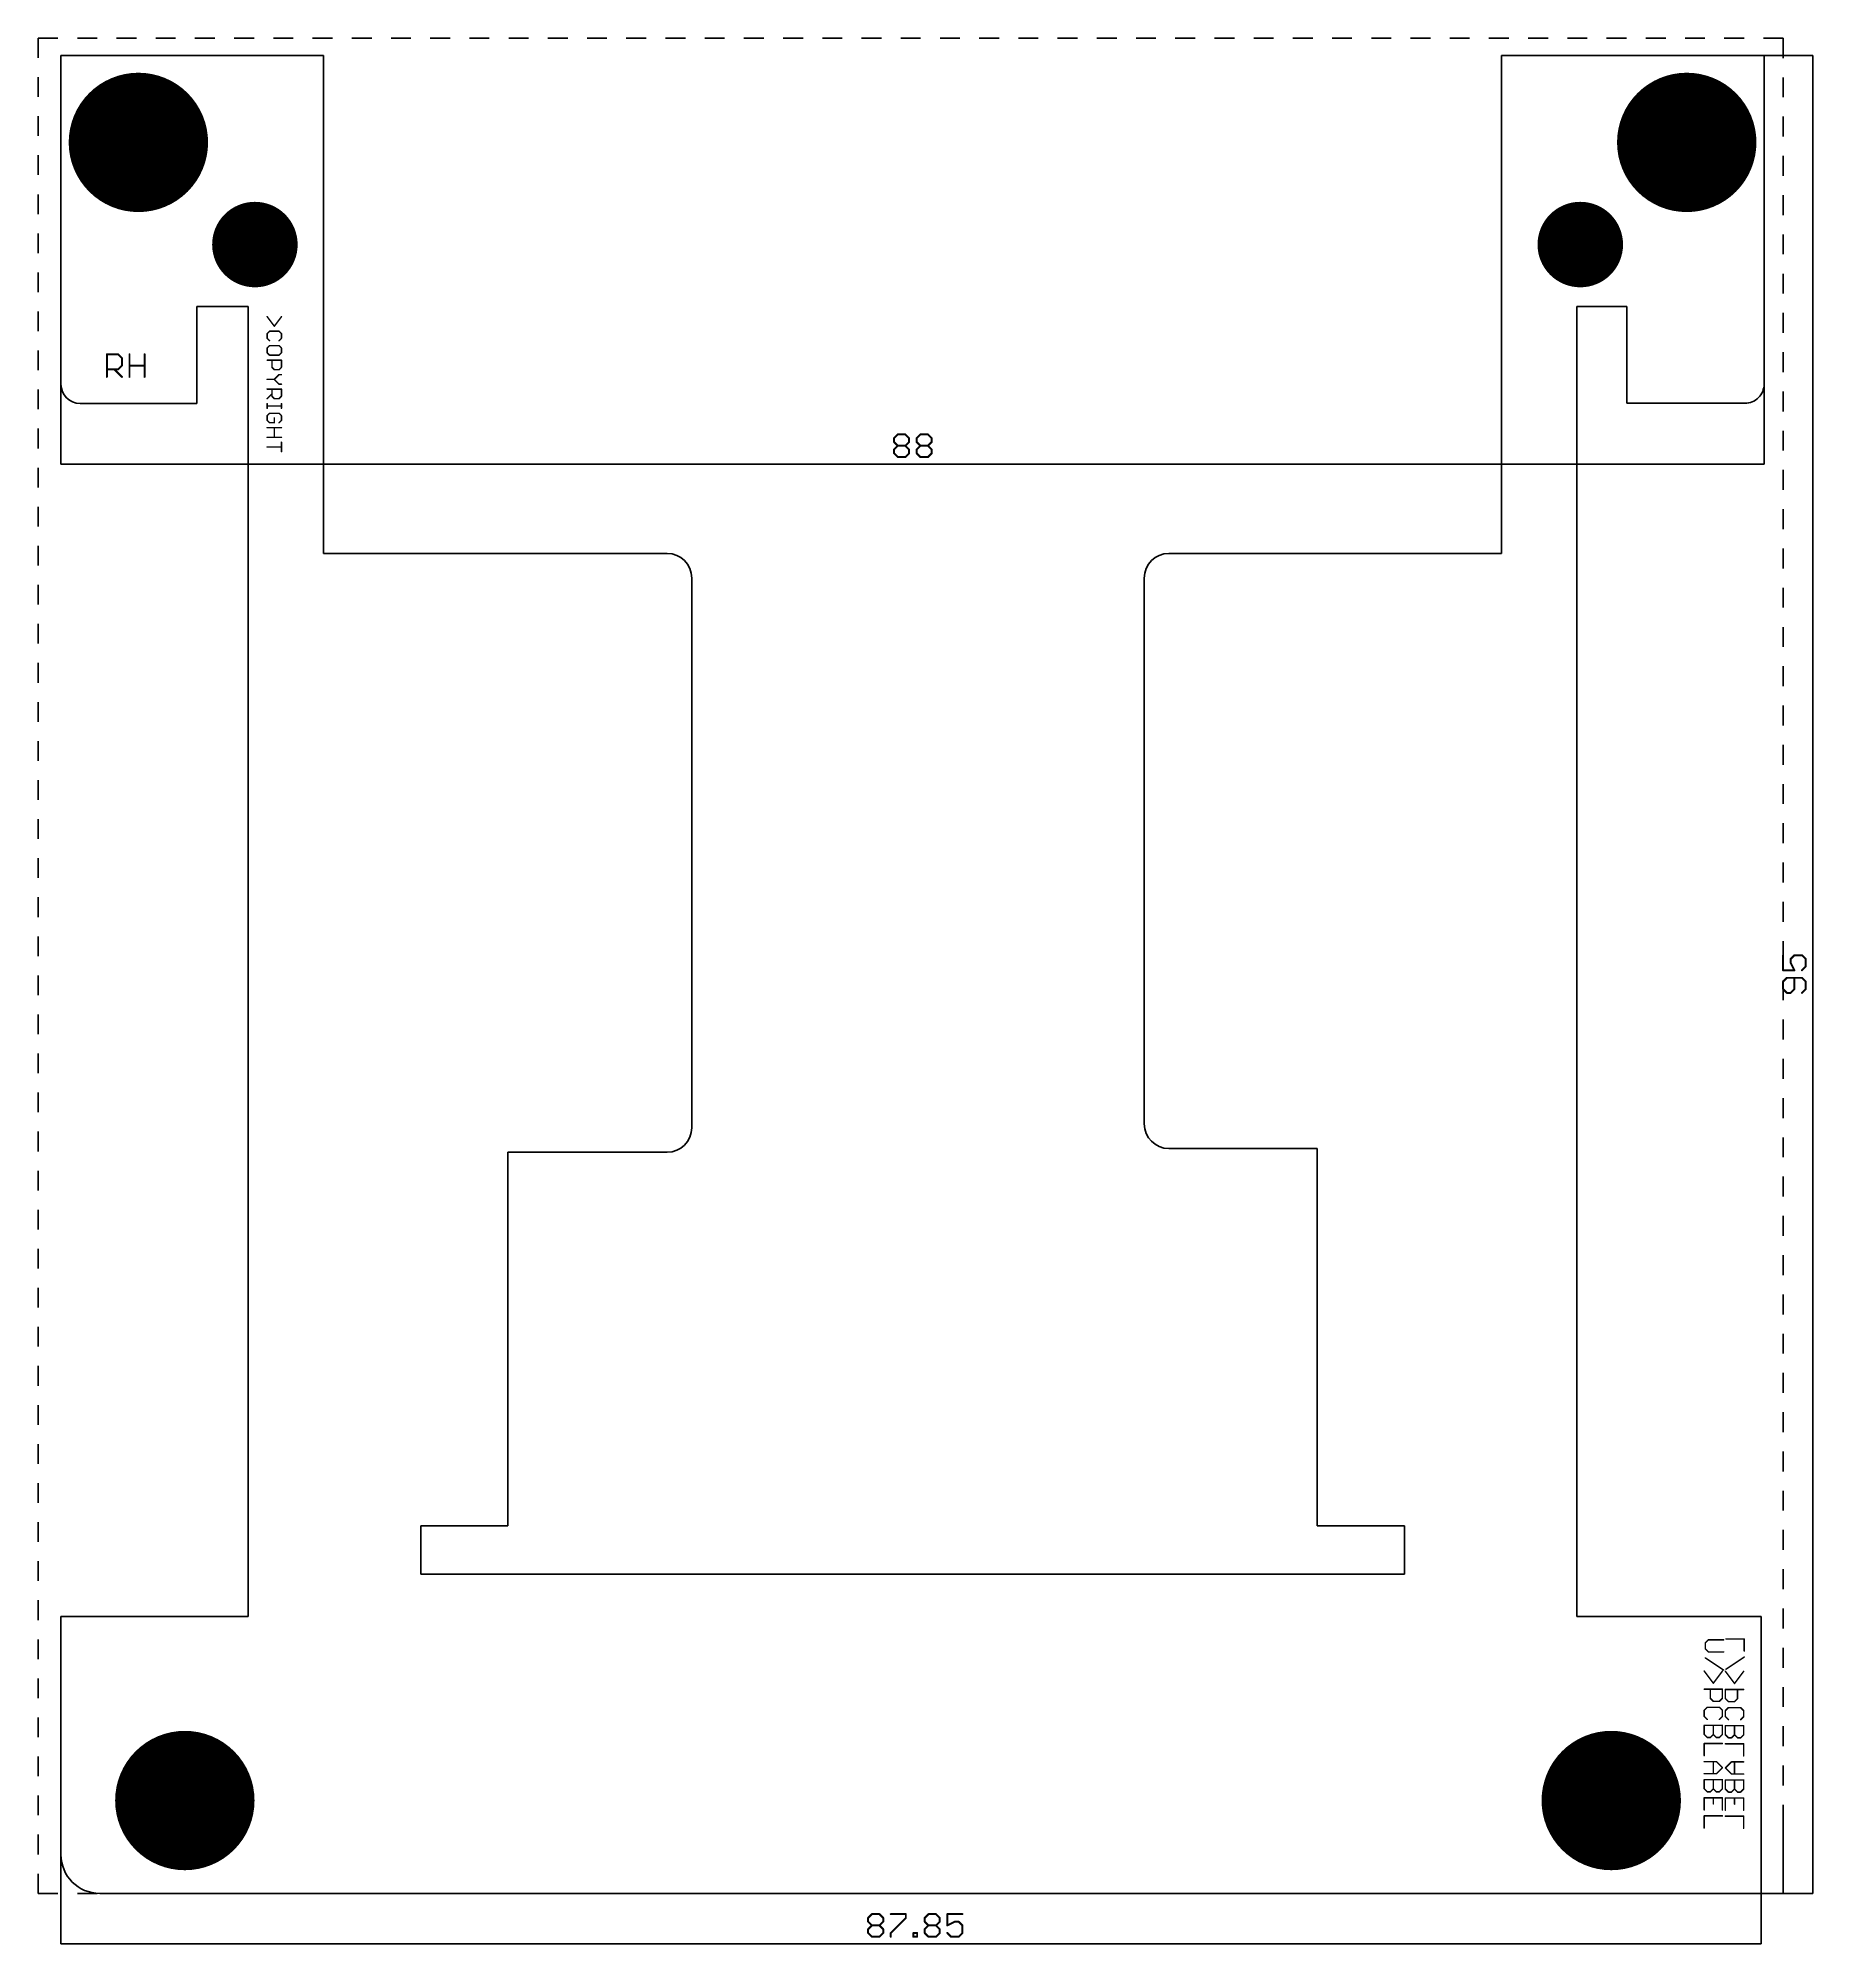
# Model space of a CAD drawing. Extents: x 0 to 91.7, y -2.6 to 95.9.
import ezdxf

# ---------------------------------------------------------------- set-up
doc = ezdxf.new("R2010")
doc.units = 0
for name, color, linetype in [('17', 82, 'CONTINUOUS'), ('20', 7, 'CONTINUOUS'), ('21', 253, 'CONTINUOUS'), ('22', 253, 'CONTINUOUS'), ('23', 7, 'CONTINUOUS'), ('29', 253, 'CONTINUOUS'), ('30', 253, 'CONTINUOUS'), ('44', 253, 'CONTINUOUS'), ('48', 253, 'CONTINUOUS')]:
    doc.layers.add(name, color=color, linetype=linetype)

# ---------------------------------------------------------------- blocks, each defined once
blk = doc.blocks.new('ROUNDP')
at = {"const_width": 0.5}
blk.add_lwpolyline([(0, -0.25, 1), (0, 0.25, 1), (0, -0.25)], format="xyb", dxfattribs=at)

msp = doc.modelspace()

# ---------------------------------------------------------------- linework, layer by layer
at = {"layer": '20'}
for p, q in [((1.18, 95), (1.18, 78.003)), ((14.745, 95), (1.18, 95)), ((14.745, 69.2554), (14.745, 95)), ((75.615, 95), (75.615, 69.2554)), ((89.18, 95), (75.615, 95)), ((89.18, 78.0156), (89.18, 95)), ((10.856, 82.0102), (8.196, 82.0102)), ((8.196, 82.0102), (8.196, 77.0035)), ((10.856, 82.0102), (10.856, 14.306)), ((82.08, 82.0156), (79.505, 82.0156)), ((79.505, 82.0156), (79.505, 77.0296)), ((82.08, 77.0254), (82.08, 82.0156)), ((2.169, 77.0031), (2.45, 77)), ((2.45, 77), (6.785, 77)), ((6.785, 77), (8.196, 77.0035)), ((79.504, 77.0296), (79.505, 77.0296)), ((79.504, 14.306), (79.504, 77.0296)), ((82.08, 77.0254), (88.1784, 77.0156)), ((32.501, 69.2554), (14.745, 69.2554)), ((75.615, 69.2554), (58.4209, 69.2554)), ((33.771, 67.9854), (33.771, 39.576)), ((57.1509, 67.9854), (57.1509, 39.77)), ((58.4209, 38.5), (66.089, 38.5)), ((66.089, 38.5), (66.089, 19)), ((32.501, 38.306), (24.271, 38.306)), ((24.271, 19), (24.271, 38.306)), ((24.271, 19), (19.771, 19)), ((19.771, 19), (19.771, 16.5)), ((70.589, 19), (66.089, 19)), ((70.589, 16.5), (70.589, 19)), ((70.589, 16.5), (19.771, 16.5)), ((1.18, 14.306), (1.18, 2)), ((1.18, 14.306), (10.856, 14.306)), ((79.504, 14.306), (89.0297, 14.306)), ((89.0297, 0), (89.0297, 14.306)), ((3.18, 0), (89.0297, 0)), ((3.18, 0), (89.0297, 0))]:
    msp.add_line(p, q, dxfattribs=at)
for centre, radius, start, end in [((2.18, 78.003), 1, 180, 269.3684), ((88.18, 78.0156), 1, 269.9078, 0), ((32.501, 67.9854), 1.27, 0, 90), ((58.4209, 67.9854), 1.27, 90, 180), ((32.501, 39.576), 1.27, 270, 0), ((58.4209, 39.77), 1.27, 180, 270), ((3.18, 2), 2, 180.0001, 270)]:
    msp.add_arc(centre, radius, start, end, dxfattribs=at)
at = {"layer": '21'}
for p, q in [((89.18, 95), (91.697, 95)), ((91.697, 95), (91.697, 0)), ((91.697, 95), (91.697, 95)), ((91.697, 95), (91.697, 95)), ((91.697, 95), (91.697, 95)), ((1.18, 2), (1.18, -2.609)), ((88.168, 0), (91.697, 0)), ((89.0297, 0), (89.0297, -2.609)), ((91.697, 0), (91.697, 0)), ((91.697, 0), (91.697, 0)), ((91.697, 0), (91.697, 0)), ((89.0297, -2.609), (1.18, -2.609)), ((1.18, -2.609), (1.18, -2.609)), ((1.18, -2.609), (1.18, -2.609)), ((1.18, -2.609), (1.18, -2.609)), ((89.0297, -2.609), (89.0297, -2.609)), ((89.0297, -2.609), (89.0297, -2.609)), ((89.0297, -2.609), (89.0297, -2.609))]:
    msp.add_line(p, q, dxfattribs=at)
for points, const_width in [([(12.2027, 80.9992), (11.8341, 81.4907)], 0.0762), ([(11.957, 80.7422), (11.8341, 80.6194)], 0.0762), ([(12.4485, 80.7422), (11.957, 80.7422)], 0.0762), ([(12.5713, 81.4907), (12.2027, 80.9992)], 0.0762), ([(12.5713, 80.6194), (12.4485, 80.7422)], 0.0762), ([(11.8341, 80.6194), (11.8341, 80.3736)], 0.0762), ([(11.8341, 80.3736), (11.957, 80.2508)], 0.0762), ([(11.957, 79.9938), (11.8341, 79.871)], 0.0762), ([(11.8341, 79.871), (11.8341, 79.6252)], 0.0762), ([(12.4485, 79.9938), (11.957, 79.9938)], 0.0762), ([(12.4485, 80.2508), (12.5713, 80.3736)], 0.0762), ([(12.5713, 79.871), (12.4485, 79.9938)], 0.0762), ([(12.5713, 80.3736), (12.5713, 80.6194)], 0.0762), ([(12.5713, 79.6252), (12.5713, 79.871)], 0.0762), ([(3.5508, 78.3808), (3.5508, 79.5502)], 0.1016), ([(3.5508, 79.5502), (4.1355, 79.5502)], 0.1016), ([(4.1355, 78.7706), (3.5508, 78.7706)], 0.1016), ([(3.9406, 78.7706), (4.3304, 78.3808)], 0.1016), ([(4.1355, 79.5502), (4.3304, 79.3553)], 0.1016), ([(4.3304, 78.9655), (4.1355, 78.7706)], 0.1016), ([(4.3304, 79.3553), (4.3304, 78.9655)], 0.1016), ([(4.7202, 78.3808), (4.7202, 79.5502)], 0.1016), ([(4.7202, 78.9655), (5.4998, 78.9655)], 0.1016), ([(5.4998, 79.5502), (5.4998, 78.3808)], 0.1016), ([(11.8341, 79.6252), (11.957, 79.5023)], 0.0762), ([(11.8341, 79.2454), (12.5713, 79.2454)], 0.0762), ([(11.957, 79.5023), (12.4485, 79.5023)], 0.0762), ([(12.0798, 78.8768), (12.0798, 79.2454)], 0.0762), ([(12.2027, 78.7539), (12.0798, 78.8768)], 0.0762), ([(12.4485, 79.5023), (12.5713, 79.6252)], 0.0762), ([(12.5713, 78.8768), (12.4485, 78.7539)], 0.0762), ([(12.5713, 79.2454), (12.5713, 78.8768)], 0.0762), ([(12.2027, 78.2512), (11.8341, 78.2512)], 0.0762), ([(12.4485, 78.7539), (12.2027, 78.7539)], 0.0762), ([(12.4485, 78.497), (12.2027, 78.2512)], 0.0762), ([(12.2027, 78.2512), (12.4485, 78.0055)], 0.0762), ([(12.5713, 78.497), (12.4485, 78.497)], 0.0762), ([(12.4485, 78.0055), (12.5713, 78.0055)], 0.0762), ([(11.8341, 77.7486), (12.5713, 77.7486)], 0.0762), ([(12.0798, 77.5028), (11.8341, 77.2571)], 0.0762), ([(11.8341, 77.0002), (11.8341, 76.7544)], 0.0762), ([(11.8341, 76.8773), (12.5713, 76.8773)], 0.0762), ([(12.0798, 77.38), (12.0798, 77.7486)], 0.0762), ([(12.2027, 77.2571), (12.0798, 77.38)], 0.0762), ([(12.4485, 77.2571), (12.2027, 77.2571)], 0.0762), ([(12.5713, 77.38), (12.4485, 77.2571)], 0.0762), ([(12.5713, 77.7486), (12.5713, 77.38)], 0.0762), ([(12.5713, 77.0002), (12.5713, 76.7544)], 0.0762), ([(11.957, 76.5012), (11.8341, 76.3783)], 0.0762), ([(11.8341, 76.3783), (11.8341, 76.1326)], 0.0762), ([(11.8341, 76.1326), (11.957, 76.0097)], 0.0762), ([(12.4485, 76.5012), (11.957, 76.5012)], 0.0762), ([(11.957, 76.0097), (12.2027, 76.0097)], 0.0762), ([(12.2027, 76.0097), (12.2027, 76.2555)], 0.0762), ([(12.5713, 76.3783), (12.4485, 76.5012)], 0.0762), ([(12.4485, 76.0097), (12.5713, 76.1326)], 0.0762), ([(12.5713, 76.1326), (12.5713, 76.3783)], 0.0762), ([(11.8341, 75.7528), (12.5713, 75.7528)], 0.0762), ([(12.5713, 75.2613), (11.8341, 75.2613)], 0.0762), ([(12.2027, 75.7528), (12.2027, 75.2613)], 0.0762), ([(12.5713, 75.0044), (12.5713, 74.5129)], 0.0762), ([(11.8341, 74.7586), (12.5713, 74.7586)], 0.0762), ([(90.1593, 48.4912), (90.1593, 47.7116)], 0.1016), ([(90.5491, 48.2963), (90.744, 48.4912)], 0.1016), ([(90.5491, 48.1014), (90.5491, 48.2963)], 0.1016), ([(90.744, 48.4912), (91.1338, 48.4912)], 0.1016), ([(91.1338, 48.4912), (91.3287, 48.2963)], 0.1016), ([(91.3287, 48.2963), (91.3287, 47.9065)], 0.1016), ([(90.1593, 47.7116), (90.744, 47.7116)], 0.1016), ([(90.3542, 47.3218), (90.1593, 47.1269)], 0.1016), ([(91.1338, 47.3218), (90.3542, 47.3218)], 0.1016), ([(90.744, 47.7116), (90.5491, 48.1014)], 0.1016), ([(90.744, 46.7371), (90.744, 47.3218)], 0.1016), ([(91.3287, 47.9065), (91.1338, 47.7116)], 0.1016), ([(91.3287, 47.1269), (91.1338, 47.3218)], 0.1016), ([(90.1593, 47.1269), (90.1593, 46.7371)], 0.1016), ([(90.1593, 46.7371), (90.3542, 46.5422)], 0.1016), ([(90.3542, 46.5422), (90.5491, 46.5422)], 0.1016), ([(90.5491, 46.5422), (90.744, 46.7371)], 0.1016), ([(91.1338, 46.5422), (91.3287, 46.7371)], 0.1016), ([(91.3287, 46.7371), (91.3287, 47.1269)], 0.1016), ([(86.3024, 13.1069), (86.1456, 12.9501)], 0.0762), ([(86.1456, 12.9501), (86.1456, 12.6366)], 0.0762), ([(87.0862, 13.1069), (86.3024, 13.1069)], 0.0762), ([(86.1456, 12.6366), (86.3024, 12.4798)], 0.0762), ([(86.1456, 12.1714), (87.0862, 11.5443)], 0.0762), ([(86.3024, 12.4798), (87.0862, 12.4798)], 0.0762), ([(86.5534, 10.8636), (86.0831, 11.4907)], 0.0762), ([(87.0237, 11.4907), (86.5534, 10.8636)], 0.0762), ([(86.0831, 10.5551), (87.0237, 10.5551)], 0.0762), ([(86.3966, 10.0848), (86.3966, 10.5551)], 0.0762), ([(86.5534, 9.9281), (86.3966, 10.0848)], 0.0762), ([(86.8669, 9.9281), (86.5534, 9.9281)], 0.0762), ([(87.0237, 10.0848), (86.8669, 9.9281)], 0.0762), ([(87.0237, 10.5551), (87.0237, 10.0848)], 0.0762), ([(86.2399, 9.6196), (86.0831, 9.4628)], 0.0762), ([(86.0831, 9.4628), (86.0831, 9.1493)], 0.0762), ([(86.0831, 9.1493), (86.2399, 8.9925)], 0.0762), ([(86.8669, 9.6196), (86.2399, 9.6196)], 0.0762), ([(87.0237, 9.4628), (86.8669, 9.6196)], 0.0762), ([(86.8669, 8.9925), (87.0237, 9.1493)], 0.0762), ([(87.0237, 9.1493), (87.0237, 9.4628)], 0.0762), ([(86.0831, 8.6841), (87.0237, 8.6841)], 0.0762), ([(86.0831, 8.2138), (86.0831, 8.6841)], 0.0762), ([(86.2399, 8.057), (86.0831, 8.2138)], 0.0762), ([(86.3966, 8.057), (86.2399, 8.057)], 0.0762), ([(86.5534, 8.2138), (86.3966, 8.057)], 0.0762), ([(86.5534, 8.6841), (86.5534, 8.2138)], 0.0762), ([(86.7102, 8.057), (86.5534, 8.2138)], 0.0762), ([(86.8669, 8.057), (86.7102, 8.057)], 0.0762), ([(87.0237, 8.2138), (86.8669, 8.057)], 0.0762), ([(87.0237, 8.6841), (87.0237, 8.2138)], 0.0762), ([(87.0237, 7.7486), (86.0831, 7.7486)], 0.0762), ([(86.0831, 7.7486), (86.0831, 7.1215)], 0.0762), ([(86.0831, 6.8131), (86.7102, 6.8131)], 0.0762), ([(86.7102, 6.186), (86.0831, 6.186)], 0.0762), ([(86.0831, 5.8775), (87.0237, 5.8775)], 0.0762), ([(86.0831, 5.4072), (86.0831, 5.8775)], 0.0762), ([(86.5534, 6.8131), (86.5534, 6.186)], 0.0762), ([(86.5534, 5.8775), (86.5534, 5.4072)], 0.0762), ([(86.7102, 6.8131), (87.0237, 6.4995)], 0.0762), ([(87.0237, 6.4995), (86.7102, 6.186)], 0.0762), ([(87.0237, 5.8775), (87.0237, 5.4072)], 0.0762), ([(86.2399, 5.2505), (86.0831, 5.4072)], 0.0762), ([(87.0237, 4.942), (86.0831, 4.942)], 0.0762), ([(86.0831, 4.942), (86.0831, 4.315)], 0.0762), ([(86.3966, 5.2505), (86.2399, 5.2505)], 0.0762), ([(86.5534, 5.4072), (86.3966, 5.2505)], 0.0762), ([(86.7102, 5.2505), (86.5534, 5.4072)], 0.0762), ([(86.5534, 4.942), (86.5534, 4.6285)], 0.0762), ([(86.8669, 5.2505), (86.7102, 5.2505)], 0.0762), ([(87.0237, 5.4072), (86.8669, 5.2505)], 0.0762), ([(87.0237, 4.315), (87.0237, 4.942)], 0.0762), ([(87.0237, 4.0065), (86.0831, 4.0065)], 0.0762), ([(86.0831, 4.0065), (86.0831, 3.3794)], 0.0762), ([(42.884, -1.2662), (43.0789, -1.0713)], 0.1016), ([(42.884, -1.4611), (42.884, -1.2662)], 0.1016), ([(43.0789, -1.656), (42.884, -1.4611)], 0.1016), ([(42.884, -1.8509), (43.0789, -1.656)], 0.1016), ([(42.884, -2.0458), (42.884, -1.8509)], 0.1016), ([(43.0789, -1.0713), (43.4687, -1.0713)], 0.1016), ([(43.0789, -1.656), (43.4687, -1.656)], 0.1016), ([(43.4687, -1.0713), (43.6636, -1.2662)], 0.1016), ([(43.6636, -1.4611), (43.4687, -1.656)], 0.1016), ([(43.4687, -1.656), (43.6636, -1.8509)], 0.1016), ([(43.6636, -1.2662), (43.6636, -1.4611)], 0.1016), ([(43.6636, -1.8509), (43.6636, -2.0458)], 0.1016), ([(44.0534, -1.0713), (44.833, -1.0713)], 0.1016), ([(44.833, -1.2662), (44.0534, -2.0458)], 0.1016), ([(44.833, -1.0713), (44.833, -1.2662)], 0.1016), ([(45.8075, -1.2662), (46.0024, -1.0713)], 0.1016), ([(45.8075, -1.4611), (45.8075, -1.2662)], 0.1016), ([(46.0024, -1.656), (45.8075, -1.4611)], 0.1016), ([(45.8075, -1.8509), (46.0024, -1.656)], 0.1016), ([(45.8075, -2.0458), (45.8075, -1.8509)], 0.1016), ([(46.0024, -1.0713), (46.3922, -1.0713)], 0.1016), ([(46.0024, -1.656), (46.3922, -1.656)], 0.1016), ([(46.3922, -1.0713), (46.5871, -1.2662)], 0.1016), ([(46.5871, -1.4611), (46.3922, -1.656)], 0.1016), ([(46.3922, -1.656), (46.5871, -1.8509)], 0.1016), ([(46.5871, -1.2662), (46.5871, -1.4611)], 0.1016), ([(46.5871, -1.8509), (46.5871, -2.0458)], 0.1016), ([(47.7565, -1.0713), (46.9769, -1.0713)], 0.1016), ([(46.9769, -1.0713), (46.9769, -1.656)], 0.1016), ([(46.9769, -1.656), (47.3667, -1.4611)], 0.1016), ([(47.3667, -1.4611), (47.5616, -1.4611)], 0.1016), ([(47.5616, -1.4611), (47.7565, -1.656)], 0.1016), ([(47.7565, -1.656), (47.7565, -2.0458)], 0.1016), ([(43.0789, -2.2407), (42.884, -2.0458)], 0.1016), ([(43.4687, -2.2407), (43.0789, -2.2407)], 0.1016), ([(43.6636, -2.0458), (43.4687, -2.2407)], 0.1016), ([(44.0534, -2.0458), (44.0534, -2.2407)], 0.1016), ([(45.2228, -2.2407), (45.2228, -2.0458)], 0.1016), ([(45.2228, -2.0458), (45.4177, -2.0458)], 0.1016), ([(45.4177, -2.2407), (45.2228, -2.2407)], 0.1016), ([(45.4177, -2.0458), (45.4177, -2.2407)], 0.1016), ([(46.0024, -2.2407), (45.8075, -2.0458)], 0.1016), ([(46.3922, -2.2407), (46.0024, -2.2407)], 0.1016), ([(46.5871, -2.0458), (46.3922, -2.2407)], 0.1016), ([(47.1718, -2.2407), (46.9769, -2.0458)], 0.1016), ([(47.5616, -2.2407), (47.1718, -2.2407)], 0.1016), ([(47.7565, -2.0458), (47.5616, -2.2407)], 0.1016)]:
    msp.add_lwpolyline(points, dxfattribs=dict(at, const_width=const_width))
for points, const_width in [([(11.8493, 81.5021, 1), (11.8189, 81.4792)], 0.0381), ([(11.957, 80.7613, 1), (11.957, 80.7232)], 0.0381), ([(11.9704, 80.7288, 1), (11.9435, 80.7557)], 0.0381), ([(12.1875, 81.0106, 1), (12.218, 80.9877)], 0.0381), ([(12.1875, 80.9877, 1), (12.218, 81.0106)], 0.0381), ([(12.4619, 80.7557, 1), (12.435, 80.7288)], 0.0381), ([(12.4485, 80.7232, 1), (12.4485, 80.7613)], 0.0381), ([(12.5866, 81.4792, 1), (12.5561, 81.5021)], 0.0381), ([(11.8532, 80.6194, 1), (11.8151, 80.6194)], 0.0381), ([(11.8206, 80.6328, 1), (11.8476, 80.6059)], 0.0381), ([(11.8476, 80.3871, 1), (11.8206, 80.3602)], 0.0381), ([(11.8151, 80.3736, 1), (11.8532, 80.3736)], 0.0381), ([(11.8532, 79.871, 1), (11.8151, 79.871)], 0.0381), ([(11.8206, 79.8844, 1), (11.8476, 79.8575)], 0.0381), ([(11.957, 80.0129, 1), (11.957, 79.9748)], 0.0381), ([(11.9435, 80.2373, 1), (11.9704, 80.2642)], 0.0381), ([(11.9704, 79.9803, 1), (11.9435, 80.0073)], 0.0381), ([(12.4619, 80.0073, 1), (12.435, 79.9803)], 0.0381), ([(12.435, 80.2642, 1), (12.4619, 80.2373)], 0.0381), ([(12.4485, 79.9748, 1), (12.4485, 80.0129)], 0.0381), ([(12.5904, 80.6194, 1), (12.5523, 80.6194)], 0.0381), ([(12.5523, 80.3736, 1), (12.5904, 80.3736)], 0.0381), ([(12.5904, 79.871, 1), (12.5523, 79.871)], 0.0381), ([(12.5579, 80.6059, 1), (12.5848, 80.6328)], 0.0381), ([(12.5579, 79.8575, 1), (12.5848, 79.8844)], 0.0381), ([(12.5848, 80.3602, 1), (12.5579, 80.3871)], 0.0381), ([(3.5762, 79.5502, 1), (3.5254, 79.5502)], 0.0508), ([(3.5508, 79.5756, 1), (3.5508, 79.5248)], 0.0508), ([(3.5508, 78.796, 1), (3.5508, 78.7452)], 0.0508), ([(3.9586, 78.7886, 1), (3.9226, 78.7526)], 0.0508), ([(4.1535, 79.5682, 1), (4.1175, 79.5322)], 0.0508), ([(4.1175, 78.7886, 1), (4.1535, 78.7526)], 0.0508), ([(4.1355, 79.5248, 1), (4.1355, 79.5756)], 0.0508), ([(4.1355, 78.7452, 1), (4.1355, 78.796)], 0.0508), ([(4.3558, 79.3553, 1), (4.305, 79.3553)], 0.0508), ([(4.305, 78.9655, 1), (4.3558, 78.9655)], 0.0508), ([(4.3124, 79.3373, 1), (4.3484, 79.3733)], 0.0508), ([(4.3484, 78.9475, 1), (4.3124, 78.9835)], 0.0508), ([(4.7456, 79.5502, 1), (4.6948, 79.5502)], 0.0508), ([(4.7202, 78.9909, 1), (4.7202, 78.9401)], 0.0508), ([(5.5252, 79.5502, 1), (5.4744, 79.5502)], 0.0508), ([(5.4998, 78.9401, 1), (5.4998, 78.9909)], 0.0508), ([(11.8476, 79.6387, 1), (11.8206, 79.6117)], 0.0381), ([(11.8151, 79.6252, 1), (11.8532, 79.6252)], 0.0381), ([(11.8341, 79.2645, 1), (11.8341, 79.2264)], 0.0381), ([(11.957, 79.5214, 1), (11.957, 79.4833)], 0.0381), ([(11.9435, 79.4889, 1), (11.9704, 79.5158)], 0.0381), ([(12.0933, 78.8903, 1), (12.0664, 78.8633)], 0.0381), ([(12.0989, 79.2454, 1), (12.0608, 79.2454)], 0.0381), ([(12.0608, 78.8768, 1), (12.0989, 78.8768)], 0.0381), ([(12.435, 79.5158, 1), (12.4619, 79.4889)], 0.0381), ([(12.4485, 79.4833, 1), (12.4485, 79.5214)], 0.0381), ([(12.5523, 79.6252, 1), (12.5904, 79.6252)], 0.0381), ([(12.5904, 79.2454, 1), (12.5523, 79.2454)], 0.0381), ([(12.5523, 78.8768, 1), (12.5904, 78.8768)], 0.0381), ([(12.5848, 79.6117, 1), (12.5579, 79.6387)], 0.0381), ([(12.5848, 78.8633, 1), (12.5579, 78.8903)], 0.0381), ([(12.5713, 79.2264, 1), (12.5713, 79.2645)], 0.0381), ([(3.5254, 78.3808, 1), (3.5762, 78.3808)], 0.0508), ([(4.3124, 78.3628, 1), (4.3484, 78.3988)], 0.0508), ([(4.6948, 78.3808, 1), (4.7456, 78.3808)], 0.0508), ([(5.4744, 78.3808, 1), (5.5252, 78.3808)], 0.0508), ([(11.8341, 78.2703, 1), (11.8341, 78.2322)], 0.0381), ([(12.2027, 78.773, 1), (12.2027, 78.7349)], 0.0381), ([(12.2162, 78.2647, 1), (12.1892, 78.2378)], 0.0381), ([(12.1892, 78.2647, 1), (12.2162, 78.2378)], 0.0381), ([(12.1892, 78.7404, 1), (12.2162, 78.7674)], 0.0381), ([(12.2027, 78.2322, 1), (12.2027, 78.2703)], 0.0381), ([(12.435, 78.7674, 1), (12.4619, 78.7404)], 0.0381), ([(12.4485, 78.516, 1), (12.4485, 78.4779)], 0.0381), ([(12.4485, 78.0246, 1), (12.4485, 77.9865)], 0.0381), ([(12.4619, 78.4835, 1), (12.435, 78.5105)], 0.0381), ([(12.435, 77.992, 1), (12.4619, 78.019)], 0.0381), ([(12.4485, 78.7349, 1), (12.4485, 78.773)], 0.0381), ([(12.5713, 78.4779, 1), (12.5713, 78.516)], 0.0381), ([(12.5713, 77.9865, 1), (12.5713, 78.0246)], 0.0381), ([(11.8341, 77.7676, 1), (11.8341, 77.7295)], 0.0381), ([(11.8206, 77.2706, 1), (11.8476, 77.2436)], 0.0381), ([(11.8532, 77.0002, 1), (11.8151, 77.0002)], 0.0381), ([(11.8341, 76.8963, 1), (11.8341, 76.8582)], 0.0381), ([(12.0989, 77.7486, 1), (12.0608, 77.7486)], 0.0381), ([(12.0933, 77.3934, 1), (12.0664, 77.3665)], 0.0381), ([(12.0608, 77.38, 1), (12.0989, 77.38)], 0.0381), ([(12.0933, 77.4894, 1), (12.0664, 77.5163)], 0.0381), ([(12.2027, 77.2761, 1), (12.2027, 77.238)], 0.0381), ([(12.1892, 77.2436, 1), (12.2162, 77.2706)], 0.0381), ([(12.435, 77.2706, 1), (12.4619, 77.2436)], 0.0381), ([(12.4485, 77.238, 1), (12.4485, 77.2761)], 0.0381), ([(12.5904, 77.7486, 1), (12.5523, 77.7486)], 0.0381), ([(12.5523, 77.38, 1), (12.5904, 77.38)], 0.0381), ([(12.5904, 77.0002, 1), (12.5523, 77.0002)], 0.0381), ([(12.5848, 77.3665, 1), (12.5579, 77.3934)], 0.0381), ([(12.5713, 77.7295, 1), (12.5713, 77.7676)], 0.0381), ([(12.5713, 76.8582, 1), (12.5713, 76.8963)], 0.0381), ([(11.8151, 76.7544, 1), (11.8532, 76.7544)], 0.0381), ([(11.8532, 76.3783, 1), (11.8151, 76.3783)], 0.0381), ([(11.8206, 76.3918, 1), (11.8476, 76.3649)], 0.0381), ([(11.8476, 76.1461, 1), (11.8206, 76.1191)], 0.0381), ([(11.8151, 76.1326, 1), (11.8532, 76.1326)], 0.0381), ([(11.957, 76.5203, 1), (11.957, 76.4822)], 0.0381), ([(11.957, 76.0288, 1), (11.957, 75.9907)], 0.0381), ([(11.9704, 76.4877, 1), (11.9435, 76.5147)], 0.0381), ([(11.9435, 75.9963, 1), (11.9704, 76.0232)], 0.0381), ([(12.2218, 76.2555, 1), (12.1837, 76.2555)], 0.0381), ([(12.1837, 76.0097, 1), (12.2218, 76.0097)], 0.0381), ([(12.2027, 75.9907, 1), (12.2027, 76.0288)], 0.0381), ([(12.4619, 76.5147, 1), (12.435, 76.4877)], 0.0381), ([(12.435, 76.0232, 1), (12.4619, 75.9963)], 0.0381), ([(12.4485, 76.4822, 1), (12.4485, 76.5203)], 0.0381), ([(12.5523, 76.7544, 1), (12.5904, 76.7544)], 0.0381), ([(12.5904, 76.3783, 1), (12.5523, 76.3783)], 0.0381), ([(12.5523, 76.1326, 1), (12.5904, 76.1326)], 0.0381), ([(12.5579, 76.3649, 1), (12.5848, 76.3918)], 0.0381), ([(12.5848, 76.1191, 1), (12.5579, 76.1461)], 0.0381), ([(11.8341, 75.7718, 1), (11.8341, 75.7337)], 0.0381), ([(11.8341, 75.2804, 1), (11.8341, 75.2423)], 0.0381), ([(12.2218, 75.7528, 1), (12.1837, 75.7528)], 0.0381), ([(12.1837, 75.2613, 1), (12.2218, 75.2613)], 0.0381), ([(12.5904, 75.0044, 1), (12.5523, 75.0044)], 0.0381), ([(12.5713, 75.7337, 1), (12.5713, 75.7718)], 0.0381), ([(12.5713, 75.2423, 1), (12.5713, 75.2804)], 0.0381), ([(11.8341, 74.7777, 1), (11.8341, 74.7396)], 0.0381), ([(12.5523, 74.5129, 1), (12.5904, 74.5129)], 0.0381), ([(12.5713, 74.7396, 1), (12.5713, 74.7777)], 0.0381), ([(90.1847, 48.4912, 1), (90.1339, 48.4912)], 0.0508), ([(90.5745, 48.2963, 1), (90.5237, 48.2963)], 0.0508), ([(90.5311, 48.3142, 1), (90.5671, 48.2783)], 0.0508), ([(90.744, 48.5166, 1), (90.744, 48.4658)], 0.0508), ([(90.762, 48.4732, 1), (90.726, 48.5091)], 0.0508), ([(91.1518, 48.5091, 1), (91.1158, 48.4732)], 0.0508), ([(91.1338, 48.4658, 1), (91.1338, 48.5166)], 0.0508), ([(91.3541, 48.2963, 1), (91.3033, 48.2963)], 0.0508), ([(91.3107, 48.2783, 1), (91.3467, 48.3142)], 0.0508), ([(90.1593, 47.737, 1), (90.1593, 47.6862)], 0.0508), ([(90.1339, 47.7116, 1), (90.1847, 47.7116)], 0.0508), ([(90.3542, 47.3472, 1), (90.3542, 47.2964)], 0.0508), ([(90.3722, 47.3038, 1), (90.3362, 47.3397)], 0.0508), ([(90.5718, 48.1127, 1), (90.5264, 48.09)], 0.0508), ([(90.5237, 48.1014, 1), (90.5745, 48.1014)], 0.0508), ([(90.7694, 47.3218, 1), (90.7186, 47.3218)], 0.0508), ([(90.7213, 47.7002, 1), (90.7667, 47.7229)], 0.0508), ([(90.744, 47.6862, 1), (90.744, 47.737)], 0.0508), ([(91.1158, 47.7295, 1), (91.1518, 47.6936)], 0.0508), ([(91.1518, 47.3397, 1), (91.1158, 47.3038)], 0.0508), ([(91.1338, 47.2964, 1), (91.1338, 47.3472)], 0.0508), ([(91.3033, 47.9065, 1), (91.3541, 47.9065)], 0.0508), ([(91.3467, 47.8885, 1), (91.3107, 47.9244)], 0.0508), ([(90.1847, 47.1269, 1), (90.1339, 47.1269)], 0.0508), ([(90.1413, 47.1448, 1), (90.1773, 47.1089)], 0.0508), ([(90.1773, 46.755, 1), (90.1413, 46.7191)], 0.0508), ([(90.1339, 46.7371, 1), (90.1847, 46.7371)], 0.0508), ([(90.3542, 46.5676, 1), (90.3542, 46.5168)], 0.0508), ([(90.3362, 46.5242, 1), (90.3722, 46.5601)], 0.0508), ([(90.5311, 46.5601, 1), (90.5671, 46.5242)], 0.0508), ([(90.5491, 46.5168, 1), (90.5491, 46.5676)], 0.0508), ([(90.7186, 46.7371, 1), (90.7694, 46.7371)], 0.0508), ([(90.762, 46.7191, 1), (90.726, 46.755)], 0.0508), ([(91.1158, 46.5601, 1), (91.1518, 46.5242)], 0.0508), ([(91.3541, 47.1269, 1), (91.3033, 47.1269)], 0.0508), ([(91.3033, 46.7371, 1), (91.3541, 46.7371)], 0.0508), ([(91.3107, 47.1089, 1), (91.3467, 47.1448)], 0.0508), ([(91.3467, 46.7191, 1), (91.3107, 46.755)], 0.0508), ([(86.1321, 12.9636, 1), (86.1591, 12.9367)], 0.0381), ([(86.1646, 12.9501, 1), (86.1266, 12.9501)], 0.0381), ([(86.3024, 13.126, 1), (86.3024, 13.0879)], 0.0381), ([(86.3158, 13.0934, 1), (86.2889, 13.1204)], 0.0381), ([(87.0862, 13.0879, 1), (87.0862, 13.126)], 0.0381), ([(86.1591, 12.6501, 1), (86.1321, 12.6231)], 0.0381), ([(86.1562, 12.1872, 1), (86.135, 12.1555)], 0.0381), ([(86.1266, 12.6366, 1), (86.1646, 12.6366)], 0.0381), ([(86.3024, 12.4989, 1), (86.3024, 12.4608)], 0.0381), ([(86.2889, 12.4664, 1), (86.3158, 12.4933)], 0.0381), ([(87.0862, 12.4608, 1), (87.0862, 12.4989)], 0.0381), ([(86.0983, 11.5021, 1), (86.0679, 11.4792)], 0.0381), ([(86.5382, 10.875, 1), (86.5686, 10.8522)], 0.0381), ([(86.5382, 10.8522, 1), (86.5686, 10.875)], 0.0381), ([(87.0389, 11.4792, 1), (87.0085, 11.5021)], 0.0381), ([(87.0756, 11.5285, 1), (87.0968, 11.5602)], 0.0381), ([(86.0831, 10.5742, 1), (86.0831, 10.5361)], 0.0381), ([(86.4157, 10.5551, 1), (86.3776, 10.5551)], 0.0381), ([(86.4101, 10.0983, 1), (86.3832, 10.0714)], 0.0381), ([(86.3776, 10.0848, 1), (86.4157, 10.0848)], 0.0381), ([(86.5534, 9.9471, 1), (86.5534, 9.909)], 0.0381), ([(86.5399, 9.9146, 1), (86.5669, 9.9415)], 0.0381), ([(86.8535, 9.9415, 1), (86.8804, 9.9146)], 0.0381), ([(86.8669, 9.909, 1), (86.8669, 9.9471)], 0.0381), ([(87.0428, 10.5551, 1), (87.0047, 10.5551)], 0.0381), ([(87.0047, 10.0848, 1), (87.0428, 10.0848)], 0.0381), ([(87.0372, 10.0714, 1), (87.0102, 10.0983)], 0.0381), ([(87.0237, 10.5361, 1), (87.0237, 10.5742)], 0.0381), ([(86.0696, 9.4763, 1), (86.0966, 9.4494)], 0.0381), ([(86.0966, 9.1628, 1), (86.0696, 9.1358)], 0.0381), ([(86.1021, 9.4628, 1), (86.0641, 9.4628)], 0.0381), ([(86.0641, 9.1493, 1), (86.1021, 9.1493)], 0.0381), ([(86.2399, 9.6387, 1), (86.2399, 9.6006)], 0.0381), ([(86.2533, 9.6061, 1), (86.2264, 9.6331)], 0.0381), ([(86.2264, 8.9791, 1), (86.2533, 9.006)], 0.0381), ([(86.8804, 9.6331, 1), (86.8535, 9.6061)], 0.0381), ([(86.8535, 9.006, 1), (86.8804, 8.9791)], 0.0381), ([(86.8669, 9.6006, 1), (86.8669, 9.6387)], 0.0381), ([(87.0428, 9.4628, 1), (87.0047, 9.4628)], 0.0381), ([(87.0047, 9.1493, 1), (87.0428, 9.1493)], 0.0381), ([(87.0102, 9.4494, 1), (87.0372, 9.4763)], 0.0381), ([(87.0372, 9.1358, 1), (87.0102, 9.1628)], 0.0381), ([(86.0831, 8.7031, 1), (86.0831, 8.665)], 0.0381), ([(86.0966, 8.2273, 1), (86.0696, 8.2003)], 0.0381), ([(86.1021, 8.6841, 1), (86.0641, 8.6841)], 0.0381), ([(86.0641, 8.2138, 1), (86.1021, 8.2138)], 0.0381), ([(86.2399, 8.0761, 1), (86.2399, 8.038)], 0.0381), ([(86.2264, 8.0436, 1), (86.2533, 8.0705)], 0.0381), ([(86.3832, 8.0705, 1), (86.4101, 8.0436)], 0.0381), ([(86.3966, 8.038, 1), (86.3966, 8.0761)], 0.0381), ([(86.5669, 8.2273, 1), (86.5399, 8.2003)], 0.0381), ([(86.5725, 8.6841, 1), (86.5344, 8.6841)], 0.0381), ([(86.5344, 8.2138, 1), (86.5725, 8.2138)], 0.0381), ([(86.5669, 8.2003, 1), (86.5399, 8.2273)], 0.0381), ([(86.7102, 8.0761, 1), (86.7102, 8.038)], 0.0381), ([(86.6967, 8.0436, 1), (86.7236, 8.0705)], 0.0381), ([(86.8535, 8.0705, 1), (86.8804, 8.0436)], 0.0381), ([(86.8669, 8.038, 1), (86.8669, 8.0761)], 0.0381), ([(87.0428, 8.6841, 1), (87.0047, 8.6841)], 0.0381), ([(87.0047, 8.2138, 1), (87.0428, 8.2138)], 0.0381), ([(87.0372, 8.2003, 1), (87.0102, 8.2273)], 0.0381), ([(87.0237, 8.665, 1), (87.0237, 8.7031)], 0.0381), ([(86.0831, 7.7676, 1), (86.0831, 7.7295)], 0.0381), ([(86.1021, 7.7486, 1), (86.0641, 7.7486)], 0.0381), ([(86.0641, 7.1215, 1), (86.1021, 7.1215)], 0.0381), ([(87.0237, 7.7295, 1), (87.0237, 7.7676)], 0.0381), ([(86.0831, 6.8321, 1), (86.0831, 6.794)], 0.0381), ([(86.0831, 6.205, 1), (86.0831, 6.1669)], 0.0381), ([(86.0831, 5.8966, 1), (86.0831, 5.8585)], 0.0381), ([(86.1021, 5.8775, 1), (86.0641, 5.8775)], 0.0381), ([(86.5725, 6.8131, 1), (86.5344, 6.8131)], 0.0381), ([(86.5344, 6.186, 1), (86.5725, 6.186)], 0.0381), ([(86.5725, 5.8775, 1), (86.5344, 5.8775)], 0.0381), ([(86.6967, 6.1995, 1), (86.7236, 6.1725)], 0.0381), ([(86.7236, 6.8265, 1), (86.6967, 6.7996)], 0.0381), ([(86.7102, 6.794, 1), (86.7102, 6.8321)], 0.0381), ([(86.7102, 6.1669, 1), (86.7102, 6.205)], 0.0381), ([(87.0428, 5.8775, 1), (87.0047, 5.8775)], 0.0381), ([(87.0372, 6.4861, 1), (87.0102, 6.513)], 0.0381), ([(87.0102, 6.4861, 1), (87.0372, 6.513)], 0.0381), ([(87.0237, 5.8585, 1), (87.0237, 5.8966)], 0.0381), ([(86.0966, 5.4207, 1), (86.0696, 5.3938)], 0.0381), ([(86.0831, 4.9611, 1), (86.0831, 4.923)], 0.0381), ([(86.0641, 5.4072, 1), (86.1021, 5.4072)], 0.0381), ([(86.1021, 4.942, 1), (86.0641, 4.942)], 0.0381), ([(86.2399, 5.2695, 1), (86.2399, 5.2314)], 0.0381), ([(86.2264, 5.237, 1), (86.2533, 5.2639)], 0.0381), ([(86.3832, 5.2639, 1), (86.4101, 5.237)], 0.0381), ([(86.3966, 5.2314, 1), (86.3966, 5.2695)], 0.0381), ([(86.5669, 5.4207, 1), (86.5399, 5.3938)], 0.0381), ([(86.5344, 5.4072, 1), (86.5725, 5.4072)], 0.0381), ([(86.5725, 4.942, 1), (86.5344, 4.942)], 0.0381), ([(86.5669, 5.3938, 1), (86.5399, 5.4207)], 0.0381), ([(86.7102, 5.2695, 1), (86.7102, 5.2314)], 0.0381), ([(86.6967, 5.237, 1), (86.7236, 5.2639)], 0.0381), ([(86.8535, 5.2639, 1), (86.8804, 5.237)], 0.0381), ([(86.8669, 5.2314, 1), (86.8669, 5.2695)], 0.0381), ([(87.0047, 5.4072, 1), (87.0428, 5.4072)], 0.0381), ([(87.0428, 4.942, 1), (87.0047, 4.942)], 0.0381), ([(87.0372, 5.3938, 1), (87.0102, 5.4207)], 0.0381), ([(87.0237, 4.923, 1), (87.0237, 4.9611)], 0.0381), ([(86.0831, 4.0255, 1), (86.0831, 3.9874)], 0.0381), ([(86.0641, 4.315, 1), (86.1021, 4.315)], 0.0381), ([(86.1021, 4.0065, 1), (86.0641, 4.0065)], 0.0381), ([(86.5344, 4.6285, 1), (86.5725, 4.6285)], 0.0381), ([(87.0047, 4.315, 1), (87.0428, 4.315)], 0.0381), ([(87.0237, 3.9874, 1), (87.0237, 4.0255)], 0.0381), ([(86.0641, 3.3794, 1), (86.1021, 3.3794)], 0.0381), ([(42.9094, -1.2662, 1), (42.8586, -1.2662)], 0.0508), ([(42.8661, -1.2482, 1), (42.902, -1.2842)], 0.0508), ([(42.902, -1.4431, 1), (42.8661, -1.4791)], 0.0508), ([(42.8586, -1.4611, 1), (42.9094, -1.4611)], 0.0508), ([(42.9094, -1.8509, 1), (42.8586, -1.8509)], 0.0508), ([(42.8661, -1.8329, 1), (42.902, -1.8689)], 0.0508), ([(43.0789, -1.0459, 1), (43.0789, -1.0967)], 0.0508), ([(43.0789, -1.6306, 1), (43.0789, -1.6814)], 0.0508), ([(43.0969, -1.0893, 1), (43.061, -1.0533)], 0.0508), ([(43.0969, -1.674, 1), (43.061, -1.638)], 0.0508), ([(43.061, -1.674, 1), (43.0969, -1.638)], 0.0508), ([(43.4867, -1.0533, 1), (43.4508, -1.0893)], 0.0508), ([(43.4867, -1.638, 1), (43.4508, -1.674)], 0.0508), ([(43.4508, -1.638, 1), (43.4867, -1.674)], 0.0508), ([(43.4687, -1.0967, 1), (43.4687, -1.0459)], 0.0508), ([(43.4687, -1.6814, 1), (43.4687, -1.6306)], 0.0508), ([(43.689, -1.2662, 1), (43.6382, -1.2662)], 0.0508), ([(43.6382, -1.4611, 1), (43.689, -1.4611)], 0.0508), ([(43.689, -1.8509, 1), (43.6382, -1.8509)], 0.0508), ([(43.6457, -1.2842, 1), (43.6816, -1.2482)], 0.0508), ([(43.6816, -1.4791, 1), (43.6457, -1.4431)], 0.0508), ([(43.6457, -1.8689, 1), (43.6816, -1.8329)], 0.0508), ([(44.0534, -1.0459, 1), (44.0534, -1.0967)], 0.0508), ([(44.8584, -1.0713, 1), (44.8076, -1.0713)], 0.0508), ([(44.8076, -1.2662, 1), (44.8584, -1.2662)], 0.0508), ([(44.851, -1.2842, 1), (44.8151, -1.2482)], 0.0508), ([(44.833, -1.0967, 1), (44.833, -1.0459)], 0.0508), ([(45.8329, -1.2662, 1), (45.7821, -1.2662)], 0.0508), ([(45.7896, -1.2482, 1), (45.8255, -1.2842)], 0.0508), ([(45.8255, -1.4431, 1), (45.7896, -1.4791)], 0.0508), ([(45.7821, -1.4611, 1), (45.8329, -1.4611)], 0.0508), ([(45.8329, -1.8509, 1), (45.7821, -1.8509)], 0.0508), ([(45.7896, -1.8329, 1), (45.8255, -1.8689)], 0.0508), ([(46.0024, -1.0459, 1), (46.0024, -1.0967)], 0.0508), ([(46.0024, -1.6306, 1), (46.0024, -1.6814)], 0.0508), ([(46.0204, -1.0893, 1), (45.9845, -1.0533)], 0.0508), ([(46.0204, -1.674, 1), (45.9845, -1.638)], 0.0508), ([(45.9845, -1.674, 1), (46.0204, -1.638)], 0.0508), ([(46.4102, -1.0533, 1), (46.3743, -1.0893)], 0.0508), ([(46.4102, -1.638, 1), (46.3743, -1.674)], 0.0508), ([(46.3743, -1.638, 1), (46.4102, -1.674)], 0.0508), ([(46.3922, -1.0967, 1), (46.3922, -1.0459)], 0.0508), ([(46.3922, -1.6814, 1), (46.3922, -1.6306)], 0.0508), ([(46.6125, -1.2662, 1), (46.5617, -1.2662)], 0.0508), ([(46.5617, -1.4611, 1), (46.6125, -1.4611)], 0.0508), ([(46.6125, -1.8509, 1), (46.5617, -1.8509)], 0.0508), ([(46.5692, -1.2842, 1), (46.6051, -1.2482)], 0.0508), ([(46.6051, -1.4791, 1), (46.5692, -1.4431)], 0.0508), ([(46.5692, -1.8689, 1), (46.6051, -1.8329)], 0.0508), ([(46.9769, -1.0459, 1), (46.9769, -1.0967)], 0.0508), ([(47.0023, -1.0713, 1), (46.9515, -1.0713)], 0.0508), ([(46.9515, -1.656, 1), (47.0023, -1.656)], 0.0508), ([(46.9656, -1.6333, 1), (46.9883, -1.6787)], 0.0508), ([(47.3667, -1.4357, 1), (47.3667, -1.4865)], 0.0508), ([(47.3781, -1.4838, 1), (47.3554, -1.4384)], 0.0508), ([(47.5796, -1.4431, 1), (47.5437, -1.4791)], 0.0508), ([(47.5616, -1.4865, 1), (47.5616, -1.4357)], 0.0508), ([(47.7819, -1.656, 1), (47.7311, -1.656)], 0.0508), ([(47.7386, -1.674, 1), (47.7745, -1.638)], 0.0508), ([(47.7565, -1.0967, 1), (47.7565, -1.0459)], 0.0508), ([(42.902, -2.0278, 1), (42.8661, -2.0638)], 0.0508), ([(42.8586, -2.0458, 1), (42.9094, -2.0458)], 0.0508), ([(43.0789, -2.2153, 1), (43.0789, -2.2661)], 0.0508), ([(43.061, -2.2587, 1), (43.0969, -2.2227)], 0.0508), ([(43.4508, -2.2227, 1), (43.4867, -2.2587)], 0.0508), ([(43.4687, -2.2661, 1), (43.4687, -2.2153)], 0.0508), ([(43.6382, -2.0458, 1), (43.689, -2.0458)], 0.0508), ([(43.6816, -2.0638, 1), (43.6457, -2.0278)], 0.0508), ([(44.0788, -2.0458, 1), (44.028, -2.0458)], 0.0508), ([(44.0355, -2.0278, 1), (44.0714, -2.0638)], 0.0508), ([(44.028, -2.2407, 1), (44.0788, -2.2407)], 0.0508), ([(45.2482, -2.0458, 1), (45.1974, -2.0458)], 0.0508), ([(45.2228, -2.0204, 1), (45.2228, -2.0712)], 0.0508), ([(45.2228, -2.2153, 1), (45.2228, -2.2661)], 0.0508), ([(45.1974, -2.2407, 1), (45.2482, -2.2407)], 0.0508), ([(45.4431, -2.0458, 1), (45.3923, -2.0458)], 0.0508), ([(45.3923, -2.2407, 1), (45.4431, -2.2407)], 0.0508), ([(45.4177, -2.0712, 1), (45.4177, -2.0204)], 0.0508), ([(45.4177, -2.2661, 1), (45.4177, -2.2153)], 0.0508), ([(45.8255, -2.0278, 1), (45.7896, -2.0638)], 0.0508), ([(45.7821, -2.0458, 1), (45.8329, -2.0458)], 0.0508), ([(46.0024, -2.2153, 1), (46.0024, -2.2661)], 0.0508), ([(45.9845, -2.2587, 1), (46.0204, -2.2227)], 0.0508), ([(46.3743, -2.2227, 1), (46.4102, -2.2587)], 0.0508), ([(46.3922, -2.2661, 1), (46.3922, -2.2153)], 0.0508), ([(46.5617, -2.0458, 1), (46.6125, -2.0458)], 0.0508), ([(46.6051, -2.0638, 1), (46.5692, -2.0278)], 0.0508), ([(46.9949, -2.0278, 1), (46.959, -2.0638)], 0.0508), ([(47.1718, -2.2153, 1), (47.1718, -2.2661)], 0.0508), ([(47.1539, -2.2587, 1), (47.1898, -2.2227)], 0.0508), ([(47.5437, -2.2227, 1), (47.5796, -2.2587)], 0.0508), ([(47.5616, -2.2661, 1), (47.5616, -2.2153)], 0.0508), ([(47.7311, -2.0458, 1), (47.7819, -2.0458)], 0.0508), ([(47.7745, -2.0638, 1), (47.7386, -2.0278)], 0.0508)]:
    msp.add_lwpolyline(points, format="xyb", dxfattribs=dict(at, const_width=const_width))
at = {"layer": '22', "const_width": 0.0762}
for points in [[(87.21, 13.1507), (88.1506, 13.1507)], [(88.1506, 13.1507), (88.1506, 12.5236)], [(88.1506, 12.2151), (87.21, 11.5881)], [(87.1788, 11.4756), (87.6491, 10.8486)], [(87.6491, 10.8486), (88.1194, 11.4756)], [(88.1194, 10.5401), (87.1788, 10.5401)], [(87.1788, 10.5401), (87.1788, 10.0698)], [(87.1788, 10.0698), (87.3356, 9.9131)], [(87.3356, 9.9131), (87.6491, 9.9131)], [(87.6491, 9.9131), (87.8059, 10.0698)], [(87.8059, 10.0698), (87.8059, 10.5401)], [(87.1788, 9.4478), (87.3356, 9.6046)], [(87.1788, 9.1343), (87.1788, 9.4478)], [(87.3356, 8.9775), (87.1788, 9.1343)], [(87.3356, 9.6046), (87.9626, 9.6046)], [(87.9626, 9.6046), (88.1194, 9.4478)], [(88.1194, 9.1343), (87.9626, 8.9775)], [(88.1194, 9.4478), (88.1194, 9.1343)], [(88.1194, 8.6691), (87.1788, 8.6691)], [(87.1788, 8.6691), (87.1788, 8.1988)], [(87.1788, 8.1988), (87.3356, 8.042)], [(87.3356, 8.042), (87.4923, 8.042)], [(87.4923, 8.042), (87.6491, 8.1988)], [(87.6491, 8.6691), (87.6491, 8.1988)], [(87.6491, 8.1988), (87.8059, 8.042)], [(87.8059, 8.042), (87.9626, 8.042)], [(87.9626, 8.042), (88.1194, 8.1988)], [(88.1194, 8.1988), (88.1194, 8.6691)], [(87.1788, 7.7336), (88.1194, 7.7336)], [(88.1194, 7.7336), (88.1194, 7.1065)], [(87.4923, 6.7981), (87.1788, 6.4845)], [(87.1788, 6.4845), (87.4923, 6.171)], [(88.1194, 6.7981), (87.4923, 6.7981)], [(87.4923, 6.171), (88.1194, 6.171)], [(87.6491, 6.7981), (87.6491, 6.171)], [(88.1194, 5.8625), (87.1788, 5.8625)], [(87.1788, 5.8625), (87.1788, 5.3922)], [(87.1788, 5.3922), (87.3356, 5.2355)], [(87.1788, 4.2999), (87.1788, 4.927)], [(87.1788, 4.927), (88.1194, 4.927)], [(87.3356, 5.2355), (87.4923, 5.2355)], [(87.4923, 5.2355), (87.6491, 5.3922)], [(87.6491, 5.8625), (87.6491, 5.3922)], [(87.6491, 5.3922), (87.8059, 5.2355)], [(87.6491, 4.927), (87.6491, 4.6135)], [(87.8059, 5.2355), (87.9626, 5.2355)], [(87.9626, 5.2355), (88.1194, 5.3922)], [(88.1194, 5.3922), (88.1194, 5.8625)], [(88.1194, 4.927), (88.1194, 4.2999)], [(87.1788, 3.9915), (88.1194, 3.9915)], [(88.1194, 3.9915), (88.1194, 3.3644)]]:
    msp.add_lwpolyline(points, dxfattribs=at)
at = {"layer": '22', "const_width": 0.0381}
for points in [[(87.21, 13.1697, 1), (87.21, 13.1316)], [(88.1697, 13.1507, 1), (88.1316, 13.1507)], [(88.1506, 13.1316, 1), (88.1506, 13.1697)], [(88.1316, 12.5236, 1), (88.1697, 12.5236)], [(88.1612, 12.1993, 1), (88.1401, 12.231)], [(87.194, 11.4871, 1), (87.1636, 11.4642)], [(87.1995, 11.6039, 1), (87.2206, 11.5722)], [(87.6339, 10.86, 1), (87.6643, 10.8372)], [(87.6339, 10.8372, 1), (87.6643, 10.86)], [(88.1346, 11.4642, 1), (88.1042, 11.4871)], [(87.1788, 10.5592, 1), (87.1788, 10.5211)], [(87.1978, 10.5401, 1), (87.1597, 10.5401)], [(87.1923, 10.0833, 1), (87.1653, 10.0564)], [(87.1597, 10.0698, 1), (87.1978, 10.0698)], [(87.3356, 9.9321, 1), (87.3356, 9.894)], [(87.3221, 9.8996, 1), (87.349, 9.9265)], [(87.6356, 9.9265, 1), (87.6626, 9.8996)], [(87.6491, 9.894, 1), (87.6491, 9.9321)], [(87.8249, 10.5401, 1), (87.7868, 10.5401)], [(87.7868, 10.0698, 1), (87.8249, 10.0698)], [(87.8193, 10.0564, 1), (87.7924, 10.0833)], [(88.1194, 10.5211, 1), (88.1194, 10.5592)], [(87.1978, 9.4478, 1), (87.1597, 9.4478)], [(87.1653, 9.4613, 1), (87.1923, 9.4344)], [(87.1923, 9.1478, 1), (87.1653, 9.1208)], [(87.1597, 9.1343, 1), (87.1978, 9.1343)], [(87.3356, 9.6237, 1), (87.3356, 9.5856)], [(87.349, 9.5911, 1), (87.3221, 9.6181)], [(87.3221, 8.9641, 1), (87.349, 8.991)], [(87.9761, 9.6181, 1), (87.9492, 9.5911)], [(87.9492, 8.991, 1), (87.9761, 8.9641)], [(87.9626, 9.5856, 1), (87.9626, 9.6237)], [(88.1384, 9.4478, 1), (88.1004, 9.4478)], [(88.1004, 9.1343, 1), (88.1384, 9.1343)], [(88.1059, 9.4344, 1), (88.1329, 9.4613)], [(88.1329, 9.1208, 1), (88.1059, 9.1478)], [(87.1788, 8.6881, 1), (87.1788, 8.65)], [(87.1978, 8.6691, 1), (87.1597, 8.6691)], [(87.1923, 8.2123, 1), (87.1653, 8.1853)], [(87.1597, 8.1988, 1), (87.1978, 8.1988)], [(87.3356, 8.0611, 1), (87.3356, 8.023)], [(87.3221, 8.0286, 1), (87.349, 8.0555)], [(87.4789, 8.0555, 1), (87.5058, 8.0286)], [(87.4923, 8.023, 1), (87.4923, 8.0611)], [(87.6626, 8.2123, 1), (87.6356, 8.1853)], [(87.6681, 8.6691, 1), (87.6301, 8.6691)], [(87.6301, 8.1988, 1), (87.6681, 8.1988)], [(87.6626, 8.1853, 1), (87.6356, 8.2123)], [(87.8059, 8.0611, 1), (87.8059, 8.023)], [(87.7924, 8.0286, 1), (87.8193, 8.0555)], [(87.9492, 8.0555, 1), (87.9761, 8.0286)], [(87.9626, 8.023, 1), (87.9626, 8.0611)], [(88.1384, 8.6691, 1), (88.1004, 8.6691)], [(88.1004, 8.1988, 1), (88.1384, 8.1988)], [(88.1329, 8.1853, 1), (88.1059, 8.2123)], [(88.1194, 8.65, 1), (88.1194, 8.6881)], [(87.1788, 7.7526, 1), (87.1788, 7.7145)], [(88.1384, 7.7336, 1), (88.1004, 7.7336)], [(88.1004, 7.1065, 1), (88.1384, 7.1065)], [(88.1194, 7.7145, 1), (88.1194, 7.7526)], [(87.1923, 6.498, 1), (87.1653, 6.4711)], [(87.1653, 6.498, 1), (87.1923, 6.4711)], [(87.4923, 6.8171, 1), (87.4923, 6.779)], [(87.4923, 6.19, 1), (87.4923, 6.1519)], [(87.5058, 6.7846, 1), (87.4789, 6.8115)], [(87.4789, 6.1575, 1), (87.5058, 6.1845)], [(87.6681, 6.7981, 1), (87.6301, 6.7981)], [(87.6301, 6.171, 1), (87.6681, 6.171)], [(88.1194, 6.779, 1), (88.1194, 6.8171)], [(88.1194, 6.1519, 1), (88.1194, 6.19)], [(87.1788, 5.8816, 1), (87.1788, 5.8435)], [(87.1978, 5.8625, 1), (87.1597, 5.8625)], [(87.1923, 5.4057, 1), (87.1653, 5.3788)], [(87.1597, 5.3922, 1), (87.1978, 5.3922)], [(87.1788, 4.9461, 1), (87.1788, 4.908)], [(87.1978, 4.927, 1), (87.1597, 4.927)], [(87.3356, 5.2545, 1), (87.3356, 5.2164)], [(87.3221, 5.222, 1), (87.349, 5.2489)], [(87.4789, 5.2489, 1), (87.5058, 5.222)], [(87.4923, 5.2164, 1), (87.4923, 5.2545)], [(87.6626, 5.4057, 1), (87.6356, 5.3788)], [(87.6681, 5.8625, 1), (87.6301, 5.8625)], [(87.6301, 5.3922, 1), (87.6681, 5.3922)], [(87.6681, 4.927, 1), (87.6301, 4.927)], [(87.6626, 5.3788, 1), (87.6356, 5.4057)], [(87.8059, 5.2545, 1), (87.8059, 5.2164)], [(87.7924, 5.222, 1), (87.8193, 5.2489)], [(87.9492, 5.2489, 1), (87.9761, 5.222)], [(87.9626, 5.2164, 1), (87.9626, 5.2545)], [(88.1384, 5.8625, 1), (88.1004, 5.8625)], [(88.1004, 5.3922, 1), (88.1384, 5.3922)], [(88.1384, 4.927, 1), (88.1004, 4.927)], [(88.1329, 5.3788, 1), (88.1059, 5.4057)], [(88.1194, 5.8435, 1), (88.1194, 5.8816)], [(88.1194, 4.908, 1), (88.1194, 4.9461)], [(87.1597, 4.2999, 1), (87.1978, 4.2999)], [(87.1788, 4.0106, 1), (87.1788, 3.9725)], [(87.6301, 4.6135, 1), (87.6681, 4.6135)], [(88.1004, 4.2999, 1), (88.1384, 4.2999)], [(88.1384, 3.9915, 1), (88.1004, 3.9915)], [(88.1194, 3.9725, 1), (88.1194, 4.0106)], [(88.1004, 3.3644, 1), (88.1384, 3.3644)]]:
    msp.add_lwpolyline(points, format="xyb", dxfattribs=at)
at = {"layer": '23'}
msp.add_point((90.17, 0), dxfattribs=at)
at = {"layer": '44'}
for centre in [(5.18, 90.5), (85.18, 90.5), (11.2, 85.22), (79.68, 85.22), (7.58, 4.8), (81.28, 4.8)]:
    msp.add_circle(centre, 1.6, dxfattribs=at)
at = {"layer": '48'}
for p, q in [((0, 94.8715), (0, 95.89)), ((0, 95.89), (1.026, 95.89)), ((2.026, 95.89), (3.052, 95.89)), ((4.052, 95.89), (5.078, 95.89)), ((6.078, 95.89), (7.104, 95.89)), ((8.104, 95.89), (9.13, 95.89)), ((10.13, 95.89), (11.156, 95.89)), ((12.156, 95.89), (13.182, 95.89)), ((14.182, 95.89), (15.208, 95.89)), ((16.208, 95.89), (17.234, 95.89)), ((18.234, 95.89), (19.26, 95.89)), ((20.26, 95.89), (21.286, 95.89)), ((22.286, 95.89), (23.312, 95.89)), ((24.312, 95.89), (25.338, 95.89)), ((26.338, 95.89), (27.364, 95.89)), ((28.364, 95.89), (29.39, 95.89)), ((30.39, 95.89), (31.416, 95.89)), ((32.416, 95.89), (33.442, 95.89)), ((34.442, 95.89), (35.468, 95.89)), ((36.468, 95.89), (37.494, 95.89)), ((38.494, 95.89), (39.52, 95.89)), ((40.52, 95.89), (41.546, 95.89)), ((42.546, 95.89), (43.572, 95.89)), ((44.572, 95.89), (45.598, 95.89)), ((46.598, 95.89), (47.624, 95.89)), ((48.624, 95.89), (49.65, 95.89)), ((50.65, 95.89), (51.676, 95.89)), ((52.676, 95.89), (53.702, 95.89)), ((54.702, 95.89), (55.728, 95.89)), ((56.728, 95.89), (57.754, 95.89)), ((58.754, 95.89), (59.78, 95.89)), ((60.78, 95.89), (61.806, 95.89)), ((62.806, 95.89), (63.832, 95.89)), ((64.832, 95.89), (65.858, 95.89)), ((66.858, 95.89), (67.884, 95.89)), ((68.884, 95.89), (69.91, 95.89)), ((70.91, 95.89), (71.936, 95.89)), ((72.936, 95.89), (73.962, 95.89)), ((74.962, 95.89), (75.988, 95.89)), ((76.988, 95.89), (78.014, 95.89)), ((79.014, 95.89), (80.04, 95.89)), ((81.04, 95.89), (82.066, 95.89)), ((83.066, 95.89), (84.092, 95.89)), ((85.092, 95.89), (86.118, 95.89)), ((87.118, 95.89), (88.144, 95.89)), ((89.144, 95.89), (90.17, 95.89)), ((90.17, 94.8609), (90.17, 95.89)), ((1.18, 95), (1.18, 73.869)), ((89.18, 95), (89.18, 73.869)), ((0, 92.8529), (0, 93.8715)), ((90.17, 92.8317), (90.17, 93.8609)), ((0, 90.8344), (0, 91.8529)), ((90.17, 90.8026), (90.17, 91.8317)), ((0, 88.8158), (0, 89.8344)), ((90.17, 88.7735), (90.17, 89.8026)), ((0, 86.7973), (0, 87.8158)), ((90.17, 86.7443), (90.17, 87.7735)), ((0, 84.7788), (0, 85.7973)), ((90.17, 84.7152), (90.17, 85.7443)), ((0, 82.7602), (0, 83.7788)), ((90.17, 82.6861), (90.17, 83.7152)), ((0, 80.7417), (0, 81.7602)), ((90.17, 80.657), (90.17, 81.6861)), ((0, 78.7231), (0, 79.7417)), ((90.17, 78.6278), (90.17, 79.657)), ((0, 76.7046), (0, 77.7231)), ((90.17, 76.5987), (90.17, 77.6278)), ((0, 74.686), (0, 75.7046)), ((90.17, 74.5696), (90.17, 75.5987)), ((0, 72.6675), (0, 73.686)), ((89.18, 73.869), (1.18, 73.869)), ((1.18, 73.869), (1.18, 73.869)), ((1.18, 73.869), (1.18, 73.869)), ((1.18, 73.869), (1.18, 73.869)), ((89.18, 73.869), (89.18, 73.869)), ((89.18, 73.869), (89.18, 73.869)), ((89.18, 73.869), (89.18, 73.869)), ((90.17, 72.5404), (90.17, 73.5696)), ((0, 70.649), (0, 71.6675)), ((90.17, 70.5113), (90.17, 71.5404)), ((0, 68.6304), (0, 69.649)), ((90.17, 68.4822), (90.17, 69.5113)), ((0, 66.6119), (0, 67.6304)), ((90.17, 66.453), (90.17, 67.4822)), ((0, 64.5933), (0, 65.6119)), ((90.17, 64.4239), (90.17, 65.453)), ((0, 62.5748), (0, 63.5933)), ((90.17, 62.3948), (90.17, 63.4239)), ((0, 60.5563), (0, 61.5748)), ((90.17, 60.3657), (90.17, 61.3948)), ((0, 58.5377), (0, 59.5563)), ((90.17, 58.3365), (90.17, 59.3657)), ((0, 56.5192), (0, 57.5377)), ((90.17, 56.3074), (90.17, 57.3365)), ((0, 54.5006), (0, 55.5192)), ((90.17, 54.2783), (90.17, 55.3074)), ((0, 52.4821), (0, 53.5006)), ((90.17, 52.2491), (90.17, 53.2783)), ((0, 50.4635), (0, 51.4821)), ((90.17, 50.22), (90.17, 51.2491)), ((0, 48.445), (0, 49.4635)), ((90.17, 48.1909), (90.17, 49.22)), ((0, 46.4265), (0, 47.445)), ((90.17, 46.1617), (90.17, 47.1909)), ((0, 44.4079), (0, 45.4265)), ((90.17, 44.1326), (90.17, 45.1617)), ((0, 42.3894), (0, 43.4079)), ((90.17, 42.1035), (90.17, 43.1326)), ((0, 40.3708), (0, 41.3894)), ((90.17, 40.0743), (90.17, 41.1035)), ((0, 38.3523), (0, 39.3708)), ((90.17, 38.0452), (90.17, 39.0743)), ((0, 36.3338), (0, 37.3523)), ((90.17, 36.0161), (90.17, 37.0452)), ((0, 34.3152), (0, 35.3338)), ((90.17, 33.987), (90.17, 35.0161)), ((0, 32.2967), (0, 33.3152)), ((90.17, 31.9578), (90.17, 32.987)), ((0, 30.2781), (0, 31.2967)), ((90.17, 29.9287), (90.17, 30.9578)), ((0, 28.2596), (0, 29.2781)), ((90.17, 27.8996), (90.17, 28.9287)), ((0, 26.241), (0, 27.2596)), ((90.17, 25.8704), (90.17, 26.8996)), ((0, 24.2225), (0, 25.241)), ((90.17, 23.8413), (90.17, 24.8704)), ((0, 22.204), (0, 23.2225)), ((90.17, 21.8122), (90.17, 22.8413)), ((0, 20.1854), (0, 21.204)), ((90.17, 19.783), (90.17, 20.8122)), ((0, 18.1669), (0, 19.1854)), ((90.17, 17.7539), (90.17, 18.783)), ((0, 16.1483), (0, 17.1669)), ((90.17, 15.7248), (90.17, 16.7539)), ((0, 14.1298), (0, 15.1483)), ((90.17, 13.6957), (90.17, 14.7248)), ((0, 12.1113), (0, 13.1298)), ((90.17, 11.6665), (90.17, 12.6957)), ((0, 10.0927), (0, 11.1113)), ((90.17, 9.6374), (90.17, 10.6665)), ((0, 8.0742), (0, 9.0927)), ((90.17, 7.6083), (90.17, 8.6374)), ((0, 6.0556), (0, 7.0742)), ((90.17, 5.5791), (90.17, 6.6083)), ((0, 4.0371), (0, 5.0556)), ((90.17, 3.55), (90.17, 4.5791)), ((0, 2.0185), (0, 3.0371)), ((90.17, 0), (90.17, 3.55)), ((0, 0), (0, 1.0185)), ((1.026, 0), (0, 0)), ((3.052, 0), (2.026, 0)), ((5.078, 0), (4.052, 0)), ((7.104, 0), (6.078, 0)), ((9.13, 0), (8.104, 0)), ((11.156, 0), (10.13, 0)), ((13.182, 0), (12.156, 0)), ((15.208, 0), (14.182, 0)), ((17.234, 0), (16.208, 0)), ((19.26, 0), (18.234, 0)), ((21.286, 0), (20.26, 0)), ((23.312, 0), (22.286, 0)), ((25.338, 0), (24.312, 0)), ((27.364, 0), (26.338, 0)), ((29.39, 0), (28.364, 0)), ((31.416, 0), (30.39, 0)), ((33.442, 0), (32.416, 0)), ((35.468, 0), (34.442, 0)), ((37.494, 0), (36.468, 0)), ((39.52, 0), (38.494, 0)), ((41.546, 0), (40.52, 0)), ((43.572, 0), (42.546, 0)), ((45.598, 0), (44.572, 0)), ((47.624, 0), (46.598, 0)), ((49.65, 0), (48.624, 0)), ((51.676, 0), (50.65, 0)), ((53.702, 0), (52.676, 0)), ((55.728, 0), (54.702, 0)), ((57.754, 0), (56.728, 0)), ((59.78, 0), (58.754, 0)), ((61.806, 0), (60.78, 0)), ((63.832, 0), (62.806, 0)), ((65.858, 0), (64.832, 0)), ((67.884, 0), (66.858, 0)), ((69.91, 0), (68.884, 0)), ((71.936, 0), (70.91, 0)), ((73.962, 0), (72.936, 0)), ((75.988, 0), (74.962, 0)), ((78.014, 0), (76.988, 0)), ((80.04, 0), (79.014, 0)), ((82.066, 0), (81.04, 0)), ((84.092, 0), (83.066, 0)), ((86.118, 0), (85.092, 0)), ((88.144, 0), (87.118, 0)), ((90.17, 0), (89.144, 0))]:
    msp.add_line(p, q, dxfattribs=at)
at = {"layer": '48', "const_width": 0.0508}
for points in [[(44.2042, 75.2298, 1), (44.2401, 75.1938)], [(44.2401, 75.0349, 1), (44.2042, 74.9989)], [(44.2476, 75.2118, 1), (44.1968, 75.2118)], [(44.1968, 75.0169, 1), (44.2476, 75.0169)], [(44.4171, 75.4321, 1), (44.4171, 75.3813)], [(44.4171, 74.8474, 1), (44.4171, 74.7966)], [(44.435, 75.3887, 1), (44.3991, 75.4247)], [(44.435, 74.804, 1), (44.3991, 74.84)], [(44.3991, 74.804, 1), (44.435, 74.84)], [(44.8248, 75.4247, 1), (44.7889, 75.3887)], [(44.8248, 74.84, 1), (44.7889, 74.804)], [(44.7889, 74.84, 1), (44.8248, 74.804)], [(44.8069, 75.3813, 1), (44.8069, 75.4321)], [(44.8069, 74.7966, 1), (44.8069, 74.8474)], [(45.0272, 75.2118, 1), (44.9764, 75.2118)], [(44.9764, 75.0169, 1), (45.0272, 75.0169)], [(44.9838, 75.1938, 1), (45.0197, 75.2298)], [(45.0197, 74.9989, 1), (44.9838, 75.0349)], [(45.3736, 75.2298, 1), (45.4095, 75.1938)], [(45.4095, 75.0349, 1), (45.3736, 74.9989)], [(45.417, 75.2118, 1), (45.3662, 75.2118)], [(45.3662, 75.0169, 1), (45.417, 75.0169)], [(45.5865, 75.4321, 1), (45.5865, 75.3813)], [(45.5865, 74.8474, 1), (45.5865, 74.7966)], [(45.6044, 75.3887, 1), (45.5685, 75.4247)], [(45.6044, 74.804, 1), (45.5685, 74.84)], [(45.5685, 74.804, 1), (45.6044, 74.84)], [(45.9942, 75.4247, 1), (45.9583, 75.3887)], [(45.9942, 74.84, 1), (45.9583, 74.804)], [(45.9583, 74.84, 1), (45.9942, 74.804)], [(45.9763, 75.3813, 1), (45.9763, 75.4321)], [(45.9763, 74.7966, 1), (45.9763, 74.8474)], [(46.1966, 75.2118, 1), (46.1458, 75.2118)], [(46.1458, 75.0169, 1), (46.1966, 75.0169)], [(46.1532, 75.1938, 1), (46.1891, 75.2298)], [(46.1891, 74.9989, 1), (46.1532, 75.0349)], [(44.2042, 74.6451, 1), (44.2401, 74.6091)], [(44.2401, 74.4502, 1), (44.2042, 74.4142)], [(44.2476, 74.6271, 1), (44.1968, 74.6271)], [(44.1968, 74.4322, 1), (44.2476, 74.4322)], [(44.4171, 74.2627, 1), (44.4171, 74.2119)], [(44.3991, 74.2193, 1), (44.435, 74.2553)], [(44.7889, 74.2553, 1), (44.8248, 74.2193)], [(44.8069, 74.2119, 1), (44.8069, 74.2627)], [(45.0272, 74.6271, 1), (44.9764, 74.6271)], [(44.9764, 74.4322, 1), (45.0272, 74.4322)], [(44.9838, 74.6091, 1), (45.0197, 74.6451)], [(45.0197, 74.4142, 1), (44.9838, 74.4502)], [(45.3736, 74.6451, 1), (45.4095, 74.6091)], [(45.4095, 74.4502, 1), (45.3736, 74.4142)], [(45.417, 74.6271, 1), (45.3662, 74.6271)], [(45.3662, 74.4322, 1), (45.417, 74.4322)], [(45.5865, 74.2627, 1), (45.5865, 74.2119)], [(45.5685, 74.2193, 1), (45.6044, 74.2553)], [(45.9583, 74.2553, 1), (45.9942, 74.2193)], [(45.9763, 74.2119, 1), (45.9763, 74.2627)], [(46.1966, 74.6271, 1), (46.1458, 74.6271)], [(46.1458, 74.4322, 1), (46.1966, 74.4322)], [(46.1532, 74.6091, 1), (46.1891, 74.6451)], [(46.1891, 74.4142, 1), (46.1532, 74.4502)]]:
    msp.add_lwpolyline(points, format="xyb", dxfattribs=at)
at = {"layer": '48', "const_width": 0.1016}
for points in [[(44.2222, 75.2118), (44.4171, 75.4067)], [(44.2222, 75.0169), (44.2222, 75.2118)], [(44.4171, 74.822), (44.2222, 75.0169)], [(44.2222, 74.6271), (44.4171, 74.822)], [(44.4171, 75.4067), (44.8069, 75.4067)], [(44.4171, 74.822), (44.8069, 74.822)], [(44.8069, 75.4067), (45.0018, 75.2118)], [(45.0018, 75.0169), (44.8069, 74.822)], [(44.8069, 74.822), (45.0018, 74.6271)], [(45.0018, 75.2118), (45.0018, 75.0169)], [(45.3916, 75.2118), (45.5865, 75.4067)], [(45.3916, 75.0169), (45.3916, 75.2118)], [(45.5865, 74.822), (45.3916, 75.0169)], [(45.3916, 74.6271), (45.5865, 74.822)], [(45.5865, 75.4067), (45.9763, 75.4067)], [(45.5865, 74.822), (45.9763, 74.822)], [(45.9763, 75.4067), (46.1712, 75.2118)], [(46.1712, 75.0169), (45.9763, 74.822)], [(45.9763, 74.822), (46.1712, 74.6271)], [(46.1712, 75.2118), (46.1712, 75.0169)], [(44.2222, 74.4322), (44.2222, 74.6271)], [(44.4171, 74.2373), (44.2222, 74.4322)], [(44.8069, 74.2373), (44.4171, 74.2373)], [(45.0018, 74.4322), (44.8069, 74.2373)], [(45.0018, 74.6271), (45.0018, 74.4322)], [(45.3916, 74.4322), (45.3916, 74.6271)], [(45.5865, 74.2373), (45.3916, 74.4322)], [(45.9763, 74.2373), (45.5865, 74.2373)], [(46.1712, 74.4322), (45.9763, 74.2373)], [(46.1712, 74.6271), (46.1712, 74.4322)]]:
    msp.add_lwpolyline(points, dxfattribs=at)

# ---------------------------------------------------------------- block references
at = {"layer": '17'}
for p, xscale, yscale in [((5.18, 90.5), 7, 7), ((5.18, 90.5), 7, 7), ((11.2, 85.22), 4.216, 4.216), ((11.2, 85.22), 4.216, 4.216), ((79.68, 85.22), 4.216, 4.216), ((79.68, 85.22), 4.216, 4.216), ((7.58, 4.8), 7, 7), ((7.58, 4.8), 7, 7), ((81.28, 4.8), 7, 7), ((81.28, 4.8), 7, 7)]:
    msp.add_blockref('ROUNDP', p, dxfattribs=dict(at, xscale=xscale, yscale=yscale))
at = {"layer": '17', "xscale": 7, "yscale": 7, "rotation": 180}
msp.add_blockref('ROUNDP', (85.18, 90.5), dxfattribs=at)
msp.add_blockref('ROUNDP', (85.18, 90.5), dxfattribs=at)
at = {"layer": '29'}
for p, xscale, yscale in [((5.18, 90.5), 7.2032, 7.2032), ((11.2, 85.22), 4.4192, 4.4192), ((79.68, 85.22), 4.4192, 4.4192), ((7.58, 4.8), 7.2032, 7.2032), ((81.28, 4.8), 7.2032, 7.2032)]:
    msp.add_blockref('ROUNDP', p, dxfattribs=dict(at, xscale=xscale, yscale=yscale))
at = {"layer": '29', "xscale": 7.2032, "yscale": 7.2032, "rotation": 180}
msp.add_blockref('ROUNDP', (85.18, 90.5), dxfattribs=at)
at = {"layer": '30'}
for p, xscale, yscale in [((5.18, 90.5), 7.2032, 7.2032), ((11.2, 85.22), 4.4192, 4.4192), ((79.68, 85.22), 4.4192, 4.4192), ((7.58, 4.8), 7.2032, 7.2032), ((81.28, 4.8), 7.2032, 7.2032)]:
    msp.add_blockref('ROUNDP', p, dxfattribs=dict(at, xscale=xscale, yscale=yscale))
at = {"layer": '30', "xscale": 7.2032, "yscale": 7.2032, "rotation": 180}
msp.add_blockref('ROUNDP', (85.18, 90.5), dxfattribs=at)

doc.saveas('drawing.dxf')
